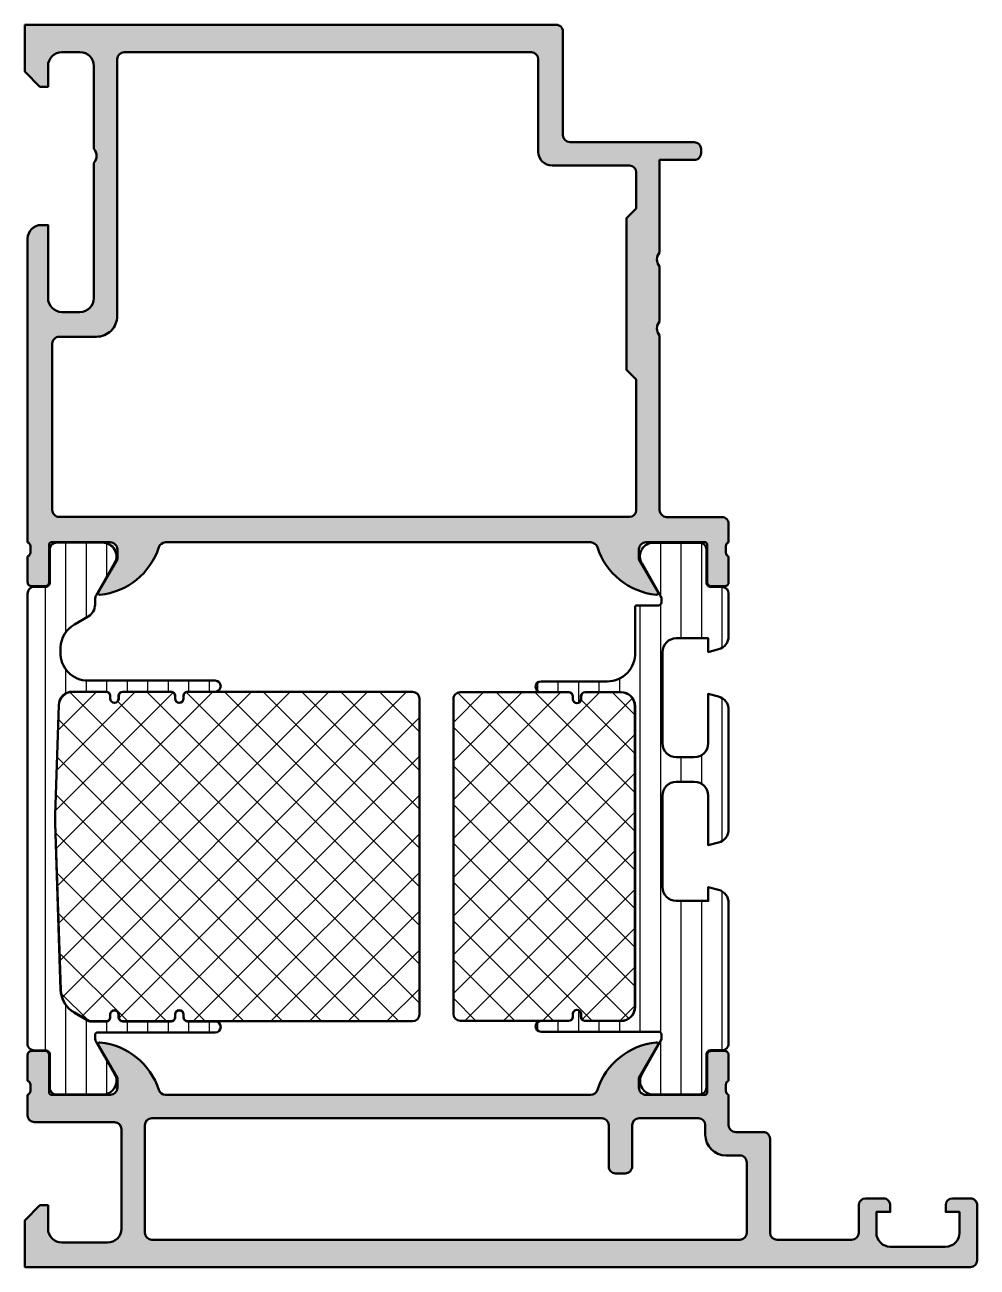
# Model space of a CAD drawing. Extents: x 0 to 69, y 0 to 90.
import ezdxf

# ---------------------------------------------------------------- set-up
doc = ezdxf.new("R2010")
doc.units = 0
for name, color, linetype, lineweight in [('0S-Alu contour', 7, 'Continuous', 50), ('0S-Alu hatch', 252, 'Continuous', 25), ('0S-Plastic contour', 254, 'Continuous', 50), ('0S-Plastic hatch', 253, 'Continuous', 25), ('0S-PT contour', 91, 'Continuous', 50), ('0S-PT hatch', 103, 'Continuous', 25)]:
    doc.layers.add(name, color=color, linetype=linetype, lineweight=lineweight)
pattern_1 = [(135, (0, 0), (-1.403165018917055, -1.403165018917055), []), (225, (0, 0), (1.403165018917055, -1.403165018917055), [])]
pattern_2 = [(90, (0, 0), (-1.4859, 0), [])]

# ---------------------------------------------------------------- blocks, each defined once
blk = doc.blocks.new('356820__6A191951_9E27_4AFA_B5EB_14CD99B7B534_')
at = {"layer": '0S-Alu hatch'}
h = blk.add_hatch(color=256, dxfattribs=at)
edge = h.paths.add_edge_path()
edge.add_line((38.49, 89.97999999999998), (0, 89.97999999999995))
edge.add_line((0, 89.97999999999995), (4.9e-15, 86.59414213562373))
edge.add_line((4.9e-15, 86.59414213562373), (1.09414213562376, 85.49999999999999))
edge.add_line((1.09414213562376, 85.49999999999999), (1.680000000000045, 85.49999999999997))
edge.add_line((1.680000000000045, 85.49999999999997), (1.680000000000045, 86.99))
edge.add_ellipse((2.690000000000031, 86.99), major_axis=(-1.009999999999986, 0), ratio=1, start_angle=270.0000000000007, end_angle=360, ccw=False)
edge.add_line((2.690000000000019, 87.99999999999999), (3.989999999999999, 88))
edge.add_ellipse((3.989999999999999, 86.99), major_axis=(-1.010000000000005, 0), ratio=1, start_angle=180, end_angle=270, ccw=False)
edge.add_line((5.000000000000005, 86.99), (5.000000000000056, 80.99398412673409))
edge.add_ellipse((4.464999999999968, 80.48999999999997), major_axis=(-0.7350000000000259, 0), ratio=1, start_angle=136.7098923765427, end_angle=223.2901076234513, ccw=False)
edge.add_line((5.000000000000002, 79.98601587326581), (5.000000000000001, 70.19000000000003))
edge.add_ellipse((3.990000000000001, 70.19000000000001), major_axis=(-1.009999999999999, 0), ratio=1, start_angle=90, end_angle=180, ccw=False)
edge.add_line((3.990000000000001, 69.18), (2.690000000000045, 69.18000000000002))
edge.add_ellipse((2.690000000000045, 70.19000000000001), major_axis=(-1.00999999999999, 0), ratio=1, start_angle=0, end_angle=90, ccw=False)
edge.add_line((1.680000000000054, 70.19000000000003), (1.68000000000004, 75.47999999999998))
edge.add_line((1.68000000000004, 75.47999999999998), (1.190000000000045, 75.47999999999998))
edge.add_arc((1.190000000000045, 74.48999999999997), 0.990000000000009, 90.00000000000003, 180)
edge.add_line((0.2000000000000364, 74.48999999999998), (0.2000000000000472, 52.49737655120047))
edge.add_ellipse((0.1111635534569804, 52.22247940800688), major_axis=(-0.2888950563273748, 0), ratio=1, start_angle=178.855744740255, end_angle=252.0911131086524, ccw=False)
edge.add_line((0.4000009999999671, 52.21671026206278), (0.4000009999999605, 51.76331758931897))
edge.add_ellipse((0.1111329043568019, 51.75755634053111), major_axis=(-0.2889255417371412, 0), ratio=1, start_angle=107.913320686498, end_angle=181.1425681414889, ccw=False)
edge.add_line((0.2000000000000335, 51.4826370651428), (0.2000000000000242, 49.61000199999975))
edge.add_arc((0.4899999999999931, 49.61000199999976), 0.2899999999999687, 180, 270.0000000000008)
edge.add_line((0.4899999999999971, 49.32000199999979), (1.469974319042927, 49.32000199999981))
edge.add_arc((1.469974319042923, 49.61000199999968), 0.2899999999998783, 270.0000000000008, 360)
edge.add_line((1.759974319042802, 49.61000199999969), (1.759974319042809, 52.36999999999992))
edge.add_ellipse((1.889974319042657, 52.36999999999991), major_axis=(-0.129999999999848, 0), ratio=1, start_angle=270.0000000000031, end_angle=360, ccw=False)
edge.add_line((1.88997431904265, 52.49999999999976), (6.190000000000019, 52.49999999999999))
edge.add_ellipse((6.190000000000045, 51.98999999999998), major_axis=(-0.5100000000000052, 0), ratio=1, start_angle=180, end_angle=270.00000000000296, ccw=False)
edge.add_line((6.70000000000005, 51.98999999999998), (6.700000000000046, 51.28732050807569))
edge.add_line((6.700000000000046, 51.28732050807569), (5.31716479641553, 48.89217967697244))
edge.add_arc((5.42811978464835, 48.82811978464828), 0.1281197846483051, 149.9999999999963, 275.6225775507939)
edge.add_arc((4.951776758826473, 53.66660886184765), 4.989999999999852, 275.6225775507912, 342.2515836439299)
edge.add_ellipse((10.19000000000027, 51.98999999999986), major_axis=(-0.5100000000001323, 0), ratio=1, start_angle=269.99999999999983, end_angle=342.2515836439307, ccw=False)
edge.add_line((10.19000000000027, 52.5), (40.99000000000001, 52.5))
edge.add_ellipse((40.99, 51.99000000000006), major_axis=(-0.5099999999999412, 0), ratio=1, start_angle=197.748416356069, end_angle=269.9999999999992, ccw=False)
edge.add_arc((46.22822324117382, 53.66660886184788), 4.990000000000082, 197.7484163560703, 264.3774224492065)
edge.add_arc((45.75188021535171, 48.82811978464827), 0.128119784648284, 264.3774224492039, 389.9999999999987)
edge.add_line((45.86283520358452, 48.89217967697241), (44.48, 51.28732050807569))
edge.add_line((44.48, 51.28732050807569), (44.48, 51.98999999999998))
edge.add_ellipse((44.99000000000001, 51.98999999999998), major_axis=(-0.5100000000000052, 0), ratio=1, start_angle=270.0000000000008, end_angle=360, ccw=False)
edge.add_line((44.99, 52.49999999999999), (49.29002568095709, 52.5))
edge.add_ellipse((49.29002568095708, 52.37000000000005), major_axis=(-0.1299999999999457, 0), ratio=1, start_angle=180, end_angle=269.9999999999969, ccw=False)
edge.add_line((49.42002568095703, 52.37000000000005), (49.42002568095703, 49.61000199999968))
edge.add_arc((49.71002568095692, 49.61000199999968), 0.2899999999998926, 180, 270.0000000000014)
edge.add_line((49.71002568095693, 49.32000199999979), (50.68999999999986, 49.32000199999981))
edge.add_arc((50.68999999999985, 49.61000199999975), 0.2899999999999352, 270.0000000000014, 360)
edge.add_line((50.97999999999979, 49.61000199999975), (50.97999999999981, 51.4826370651428))
edge.add_ellipse((51.06886709564301, 51.75755634053111), major_axis=(-0.2889255417371245, 0), ratio=1, start_angle=-1.1425681415751114, end_angle=72.08667931350578, ccw=False)
edge.add_line((50.77999899999987, 51.7633175893194), (50.77999899999987, 52.21671026206282))
edge.add_ellipse((51.06883644654287, 52.22247940800687), major_axis=(-0.288895056327379, 0), ratio=1, start_angle=-72.09111310865308, end_angle=1.1442552597354734, ccw=False)
edge.add_line((50.97999999999981, 52.49737655120046), (50.98, 53.84))
edge.add_arc((50.49000000000001, 53.84000000000007), 0.4899999999999949, 0, 90.00000000000082)
edge.add_line((50.49, 54.33000000000006), (46.49, 54.33000000000006))
edge.add_ellipse((46.49, 54.84000000000007), major_axis=(-0.5100000000000052, 0), ratio=1, start_angle=0, end_angle=89.9999999999992, ccw=False)
edge.add_line((45.98, 54.84000000000007), (45.98000000000001, 67.48601602079718))
edge.add_ellipse((46.51502695399267, 67.99), major_axis=(-0.7350195186467978, 0), ratio=1, start_angle=-43.288658543127724, end_angle=43.28865854312778, ccw=False)
edge.add_line((45.98000000000001, 68.49398397920281), (45.98000000000001, 72.48598855497697))
edge.add_ellipse((46.51502695399267, 72.98997253417978), major_axis=(-0.7350195186467978, 0), ratio=1, start_angle=-43.288658543127724, end_angle=43.28865854312778, ccw=False)
edge.add_line((45.98000000000001, 73.4939565133826), (45.98, 80.20000000000003))
edge.add_line((45.98, 80.20000000000003), (48.48999999999997, 80.20000000000003))
edge.add_arc((48.48999999999998, 80.69000000000005), 0.4900000000000233, 269.9999999999992, 360)
edge.add_line((48.98, 80.69000000000007), (48.98, 80.98999999999998))
edge.add_arc((48.49000000000001, 80.98999999999997), 0.4899999999999949, 0, 90.00000000000082)
edge.add_line((48.49, 81.47999999999996), (39.49, 81.47999999999998))
edge.add_ellipse((39.49000000000001, 81.98999999999997), major_axis=(-0.5099999999999909, 0), ratio=1, start_angle=0, end_angle=89.9999999999992, ccw=False)
edge.add_line((38.98000000000002, 81.98999999999997), (38.98000000000001, 89.48999999999998))
edge.add_arc((38.49000000000001, 89.48999999999997), 0.4899999999999949, 0, 90.00000000000082)
edge = h.paths.add_edge_path()
edge.add_line((6.690000000000159, 68.8899999999999), (6.689999999999932, 87.48999999999997))
edge.add_ellipse((7.189999999999946, 87.48999999999997), major_axis=(-0.5000000000000142, 0), ratio=1, start_angle=270, end_angle=360, ccw=False)
edge.add_line((7.189999999999946, 87.98999999999997), (36.69000000000005, 87.98999999999997))
edge.add_ellipse((36.69000000000005, 87.48999999999997), major_axis=(-0.5, 0), ratio=1, start_angle=180, end_angle=270, ccw=False)
edge.add_line((37.19000000000005, 87.48999999999997), (37.18999999999994, 80.79000000000005))
edge.add_arc((38.18999999999994, 80.79000000000005), 1.000000000000007, 180, 269.9999999999992)
edge.add_line((38.18999999999993, 79.79000000000006), (43.79000000000007, 79.78999999999999))
edge.add_ellipse((43.79000000000007, 79.28999999999999), major_axis=(-0.5, 0), ratio=1, start_angle=180, end_angle=269.9999999999992, ccw=False)
edge.add_line((44.29000000000007, 79.28999999999998), (44.28999999999995, 76.69000000000003))
edge.add_line((44.28999999999995, 76.69000000000003), (43.59000000000002, 75.99000000000001))
edge.add_line((43.59000000000002, 75.99000000000001), (43.59000000000002, 64.98999999999998))
edge.add_line((43.59000000000002, 64.98999999999998), (44.28999999999995, 64.28999999999999))
edge.add_line((44.28999999999995, 64.28999999999999), (44.28999999999995, 54.84000000000007))
edge.add_ellipse((43.78999999999996, 54.84000000000007), major_axis=(-0.5, 0), ratio=1, start_angle=90, end_angle=180, ccw=False)
edge.add_line((43.78999999999996, 54.34000000000007), (2.490000000000001, 54.34000000000007))
edge.add_ellipse((2.489999999999999, 54.84000000000007), major_axis=(-0.5, 0), ratio=1, start_angle=0, end_angle=90.00000000000023, ccw=False)
edge.add_line((1.989999999999999, 54.84000000000007), (1.989999999999999, 66.88999999999996))
edge.add_ellipse((2.489999999999999, 66.88999999999996), major_axis=(-0.5, 0), ratio=1, start_angle=269.9999999999982, end_angle=360, ccw=False)
edge.add_line((2.490000000000015, 67.38999999999996), (5.190000000000129, 67.38999999999987))
edge.add_arc((5.190000000000174, 68.88999999999986), 1.499999999999985, 269.9999999999983, 360)
at = {"layer": '0S-Alu contour', "color": 7}
for points in [[(38.49, 89.97999999999998), (0, 89.97999999999995), (4.9e-15, 86.59414213562373), (1.09414213562376, 85.49999999999999), (1.680000000000045, 85.49999999999997), (1.680000000000045, 86.99)], [(38.98000000000002, 81.98999999999997), (38.98000000000001, 89.48999999999998)], [(2.690000000000019, 87.99999999999999), (3.989999999999999, 88)], [(6.690000000000159, 68.8899999999999), (6.689999999999932, 87.48999999999997)], [(7.189999999999946, 87.98999999999997), (36.69000000000005, 87.98999999999997)], [(37.19000000000005, 87.48999999999997), (37.18999999999994, 80.79000000000005)], [(5.000000000000005, 86.99), (5.000000000000056, 80.99398412673409)], [(48.49, 81.47999999999996), (39.49, 81.47999999999998)], [(48.98, 80.69000000000007), (48.98, 80.98999999999998)], [(45.98000000000001, 73.4939565133826), (45.98, 80.20000000000003), (48.48999999999997, 80.20000000000003)], [(5.000000000000002, 79.98601587326581), (5.000000000000001, 70.19000000000003)], [(38.18999999999993, 79.79000000000006), (43.79000000000007, 79.78999999999999)], [(44.29000000000007, 79.28999999999998), (44.28999999999995, 76.69000000000003), (43.59000000000002, 75.99000000000001), (43.59000000000002, 64.98999999999998), (44.28999999999995, 64.28999999999999), (44.28999999999995, 54.84000000000007)], [(1.680000000000054, 70.19000000000003), (1.68000000000004, 75.47999999999998), (1.190000000000045, 75.47999999999998)], [(0.2000000000000364, 74.48999999999998), (0.2000000000000472, 52.49737655120047)], [(45.98000000000001, 68.49398397920281), (45.98000000000001, 72.48598855497697)], [(3.990000000000001, 69.18), (2.690000000000045, 69.18000000000002)], [(45.98, 54.84000000000007), (45.98000000000001, 67.48601602079718)], [(1.989999999999999, 54.84000000000007), (1.989999999999999, 66.88999999999996)], [(2.490000000000015, 67.38999999999996), (5.190000000000129, 67.38999999999987)], [(43.78999999999996, 54.34000000000007), (2.490000000000001, 54.34000000000007)], [(50.49, 54.33000000000006), (46.49, 54.33000000000006)], [(50.97999999999981, 52.49737655120046), (50.98, 53.84)], [(0.4000009999999671, 52.21671026206278), (0.4000009999999605, 51.76331758931897)], [(1.759974319042802, 49.61000199999969), (1.759974319042809, 52.36999999999992)], [(1.88997431904265, 52.49999999999976), (6.190000000000019, 52.49999999999999)], [(10.19000000000027, 52.5), (40.99000000000001, 52.5)], [(44.99, 52.49999999999999), (49.29002568095709, 52.5)], [(49.42002568095703, 52.37000000000005), (49.42002568095703, 49.61000199999968)], [(50.77999899999987, 51.7633175893194), (50.77999899999987, 52.21671026206282)], [(0.2000000000000335, 51.4826370651428), (0.2000000000000242, 49.61000199999975)], [(6.70000000000005, 51.98999999999998), (6.700000000000046, 51.28732050807569), (5.31716479641553, 48.89217967697244)], [(45.86283520358452, 48.89217967697241), (44.48, 51.28732050807569), (44.48, 51.98999999999998)], [(50.97999999999979, 49.61000199999975), (50.97999999999981, 51.4826370651428)], [(0.4899999999999971, 49.32000199999979), (1.469974319042927, 49.32000199999981)], [(49.71002568095693, 49.32000199999979), (50.68999999999986, 49.32000199999981)]]:
    blk.add_lwpolyline(points, dxfattribs=at)
for centre, radius, start, end in [((38.49000000000001, 89.48999999999997), 0.4899999999999949, 0, 90.00000000000082), ((48.49000000000001, 80.98999999999997), 0.4899999999999949, 0, 90.00000000000082), ((38.18999999999994, 80.79000000000005), 1.000000000000007, 180, 269.9999999999992), ((48.48999999999998, 80.69000000000005), 0.4900000000000233, 269.9999999999992, 0), ((1.190000000000045, 74.48999999999997), 0.990000000000009, 90.00000000000003, 180), ((5.190000000000174, 68.88999999999986), 1.499999999999985, 269.9999999999983, 0), ((50.49000000000001, 53.84000000000007), 0.4899999999999949, 0, 90.00000000000082), ((4.951776758826473, 53.66660886184765), 4.989999999999852, 275.6225775507912, 342.2515836439299), ((46.22822324117382, 53.66660886184788), 4.990000000000082, 197.7484163560703, 264.3774224492065), ((0.4899999999999931, 49.61000199999976), 0.2899999999999687, 180, 270.0000000000008), ((1.469974319042923, 49.61000199999968), 0.2899999999998783, 270.0000000000008, 0), ((49.71002568095692, 49.61000199999968), 0.2899999999998926, 180, 270.0000000000014), ((50.68999999999985, 49.61000199999975), 0.2899999999999352, 270.0000000000014, 0), ((5.42811978464835, 48.82811978464828), 0.1281197846483051, 149.9999999999963, 275.6225775507939), ((45.75188021535171, 48.82811978464827), 0.128119784648284, 264.3774224492039, 29.99999999999866)]:
    blk.add_arc(centre, radius, start, end, dxfattribs=at)
at = {"layer": '0S-Alu contour', "color": 7, "extrusion": (0, 0, -1)}
for centre, radius, start, end in [((-2.690000000000031, 86.99), 1.009999999999986, 0, 89.99999999999935), ((-3.989999999999999, 86.99), 1.010000000000005, 90, 180), ((-7.189999999999946, 87.48999999999997), 0.5000000000000142, 0, 90), ((-36.69000000000005, 87.48999999999997), 0.5, 90, 180), ((-39.49000000000001, 81.98999999999997), 0.5099999999999909, 270.0000000000008, 0), ((-4.464999999999968, 80.48999999999997), 0.7350000000000259, 136.7098923765487, 223.2901076234574), ((-43.79000000000007, 79.28999999999999), 0.5, 90.00000000000081, 180), ((-46.51502695399267, 72.98997253417978), 0.7350195186467978, 316.7113414568722, 43.28865854312777), ((-2.690000000000045, 70.19000000000001), 1.00999999999999, 270, 0), ((-3.990000000000001, 70.19000000000001), 1.009999999999999, 180, 270), ((-46.51502695399267, 67.99), 0.7350195186467978, 316.7113414568722, 43.28865854312777), ((-2.489999999999999, 66.88999999999996), 0.5, 0, 90.00000000000183), ((-2.489999999999999, 54.84000000000007), 0.5, 269.9999999999998, 0), ((-43.78999999999996, 54.84000000000007), 0.5, 180, 270), ((-46.49, 54.84000000000007), 0.5100000000000052, 270.0000000000008, 0), ((-0.1111635534569804, 52.22247940800688), 0.2888950563273748, 107.9088868913476, 181.1442552597451), ((-1.889974319042657, 52.36999999999991), 0.129999999999848, 0, 89.99999999999687), ((-6.190000000000045, 51.98999999999998), 0.5100000000000052, 89.99999999999702, 180), ((-10.19000000000027, 51.98999999999986), 0.5100000000001323, 17.7484163560693, 90.00000000000018), ((-40.99, 51.99000000000006), 0.5099999999999412, 90.0000000000008, 162.251583643931), ((-44.99000000000001, 51.98999999999998), 0.5100000000000052, 0, 89.9999999999992), ((-49.29002568095708, 52.37000000000005), 0.1299999999999457, 90.00000000000314, 180), ((-51.06883644654287, 52.22247940800687), 0.288895056327379, 358.8557447402645, 72.09111310865318), ((-0.1111329043568019, 51.75755634053111), 0.2889255417371412, 178.8574318585111, 252.086679313502), ((-51.06886709564301, 51.75755634053111), 0.2889255417371245, 287.9133206864942, 1.142568141574988)]:
    blk.add_arc(centre, radius, start, end, dxfattribs=at)
blk = doc.blocks.new('398020__D802B69C_938C_4D41_9A33_BF5EB1A6AB10_')
at = {"layer": '0S-Alu hatch'}
h = blk.add_hatch(color=256, dxfattribs=at)
edge = h.paths.add_edge_path()
edge.add_arc((0.6900045776367703, 10.98999999999983), 0.489999999999824, 180, 269.9999999999996)
edge.add_line((0.6900045776367666, 10.50000000000001), (6.489999999999872, 10.49999999999997))
edge.add_ellipse((6.489999999999868, 9.989999999999595), major_axis=(-0.5100000000003763, 0), ratio=1, start_angle=180, end_angle=269.9999999999996, ccw=False)
edge.add_line((7.000000000000245, 9.989999999999577), (7.000000000029104, 2.789995422363025))
edge.add_ellipse((5.990007629394646, 2.789995422363039), major_axis=(-1.009992370634457, 0), ratio=1, start_angle=89.99999999999869, end_angle=180, ccw=False)
edge.add_line((5.990007629394623, 1.780003051728581), (2.689996948291582, 1.780003051728722))
edge.add_ellipse((2.689996948300489, 2.789987793027066), major_axis=(-1.009984741298343, 0), ratio=1, start_angle=0, end_angle=89.99999999949478, ccw=False)
edge.add_line((1.680012207002145, 2.789987793027157), (1.680012207031304, 4.479999999999684))
edge.add_line((1.680012207031304, 4.479999999999684), (1.094148239139128, 4.480000000000111))
edge.add_line((1.094148239139128, 4.480000000000111), (1.958e-13, 3.385851760860076))
edge.add_line((1.958e-13, 3.385851760860076), (6e-16, -3.77e-14))
edge.add_line((6e-16, -3.77e-14), (68.48997274145023, -2.500892e-10))
edge.add_arc((68.48997274145019, 0.4900158144580029), 0.4900158147080921, 270.000000000005, 360)
edge.add_line((68.97998855615828, 0.4900158144579966), (68.9799885568397, 4.48996948245492))
edge.add_arc((68.4899580383316, 4.489969482423149), 0.4900305185081067, 0, 90.00000000013956)
edge.add_line((68.4899580383304, 4.980000000931256), (67.18995498505517, 4.980000000232767))
edge.add_arc((67.1899549854071, 4.490030514260935), 0.489969485971832, 90.00000004115402, 180)
edge.add_line((66.69998549943527, 4.490030514259579), (66.69998550405654, 3.999999999999752))
edge.add_line((66.69998550405654, 3.999999999999752), (67.69998550414714, 3.999999999999887))
edge.add_line((67.69998550414714, 3.999999999999887), (67.69998550464591, 2.490031459644708))
edge.add_ellipse((66.68995404450855, 2.490031459642628), major_axis=(-1.010031460137355, 0), ratio=1, start_angle=90.0000000000968, end_angle=180, ccw=False)
edge.add_line((66.68995404451026, 1.479999999505272), (62.6899855040255, 1.4799999999999))
edge.add_ellipse((62.68998550415039, 2.490000000029438), major_axis=(-1.010000000029538, 0), ratio=1, start_angle=0, end_angle=89.99999999291458, ccw=False)
edge.add_line((61.67998550412086, 2.490000000030199), (61.67998550415128, 3.999999999999882))
edge.add_line((61.67998550415128, 3.999999999999882), (62.67998550416901, 4.000000000000223))
edge.add_line((62.67998550416901, 4.000000000000223), (62.67998550508166, 4.489969482440608))
edge.add_arc((62.18995498658192, 4.489969482431295), 0.4900305184997365, 0, 90.0000000010792)
edge.add_line((62.18995498657269, 4.980000000931031), (60.88999061399811, 4.980000000066629))
edge.add_arc((60.88999061434931, 4.489991838043063), 0.4900081620235666, 90.00000004106435, 179.9990552204713)
edge.add_line((60.39998245239235, 4.489999918038416), (60.39998245332385, 2.490030517583506))
edge.add_ellipse((59.88995193481179, 2.49003051758112), major_axis=(-0.5100305185120604, 0), ratio=1, start_angle=90.0000000009714, end_angle=180, ccw=False)
edge.add_line((59.88995193482043, 1.979999999069059), (54.48999671786427, 1.979999999933383))
edge.add_ellipse((54.48999671786505, 2.490008161956811), major_axis=(-0.5100081620234274, 0), ratio=1, start_angle=0, end_angle=89.99999999991383, ccw=False)
edge.add_line((53.97998855584162, 2.490008161975069), (53.97998855614102, 9.29001831008195))
edge.add_arc((53.49000381446515, 9.29001831008173), 0.489984741675869, 0, 90.00000000669677)
edge.add_line((53.49000381440788, 9.7800030517576), (51.48998092721354, 9.780003051524753))
edge.add_ellipse((51.48998092721296, 10.28998779349337), major_axis=(-0.509984741968621, 0), ratio=1, start_angle=0.0008940665281897964, end_angle=90.00000000006628, ccw=False)
edge.add_line((50.97999618530643, 10.28997983548079), (50.97996197039286, 12.48262341160126))
edge.add_ellipse((51.0687983018298, 12.75752059199285), major_axis=(-0.2888950563274147, 0), ratio=1, start_angle=-1.1442552596428754, end_angle=72.09113709979181, ccw=False)
edge.add_line((50.77996085528676, 12.76328973793643), (50.77996085528678, 13.21668241068008))
edge.add_ellipse((51.06882895092994, 13.22244365946832), major_axis=(-0.2889255417371504, 0), ratio=1, start_angle=-72.08667931351619, end_angle=1.1425681415656754, ccw=False)
edge.add_line((50.97996185528677, 13.49736293485666), (50.97996185528677, 15.36999799999974))
edge.add_arc((50.68996185528676, 15.36999799999974), 0.2900000000000133, 0, 90.00000000000142)
edge.add_line((50.68996185528675, 15.65999799999976), (49.70998753624397, 15.65999799999975))
edge.add_arc((49.70998753624396, 15.36999799999975), 0.2899999999999974, 89.9999999999986, 180)
edge.add_line((49.41998753624396, 15.36999799999975), (49.41998753624395, 12.60999999999973))
edge.add_ellipse((49.28998753624424, 12.60999999999973), major_axis=(-0.1299999999997112, 0), ratio=1, start_angle=90.00000000142171, end_angle=180, ccw=False)
edge.add_line((49.28998753624746, 12.48000000000002), (44.98995916457098, 12.4799999998937))
edge.add_ellipse((44.98995916457086, 12.98998967988978), major_axis=(-0.5099896799960817, 0), ratio=1, start_angle=0, end_angle=90.00000000001279, ccw=False)
edge.add_line((44.47996948457478, 12.98998967988983), (44.47996948468193, 13.69267642518382))
edge.add_line((44.47996948468193, 13.69267642518382), (45.86928948225233, 16.09906478720953))
edge.add_arc((45.75124940052599, 16.15120419576158), 0.1290425465422968, 336.1685038507892, 455.6316827674477)
edge.add_arc((46.22827078011668, 11.31370918617869), 4.989999999999998, 95.63168276744958, 162.2549520937141)
edge.add_ellipse((40.98993515736307, 12.99001451026507), major_axis=(-0.5100145123599185, 0), ratio=1, start_angle=90.0000000000008, end_angle=162.2549520937143, ccw=False)
edge.add_line((40.98993515736308, 12.47999999790515), (10.18998550412602, 12.47999999999987))
edge.add_ellipse((10.19003173328981, 12.99001513733652), major_axis=(-0.5100151394318131, 0), ratio=1, start_angle=17.745099328212916, end_angle=89.99480655420831, ccw=False)
edge.add_arc((4.951695652806883, 11.3137091861788), 4.989999999999906, 17.74504790628123, 84.36831723254677)
edge.add_arc((5.428717032397865, 16.15120419576149), 0.1290425465423802, 84.36831723254672, 203.831496149153)
edge.add_line((5.310676950671387, 16.09906478720953), (6.699996948241993, 13.69267642518367))
edge.add_line((6.699996948241993, 13.69267642518367), (6.699996948348694, 12.9899896798911))
edge.add_ellipse((6.190007268351689, 12.9899896798905), major_axis=(-0.5099896799970045, 0), ratio=1, start_angle=90.00000000008549, end_angle=180, ccw=False)
edge.add_line((6.19000726835245, 12.47999999989349), (1.889978896676446, 12.48))
edge.add_ellipse((1.889978896679665, 12.60999999999975), major_axis=(-0.1299999999997521, 0), ratio=1, start_angle=0, end_angle=89.9999999985813, ccw=False)
edge.add_line((1.759978896679913, 12.60999999999975), (1.759978896679914, 15.36999799999974))
edge.add_arc((1.46997889667992, 15.36999799999975), 0.2899999999999934, 0, 89.99999999999957)
edge.add_line((1.469978896679922, 15.65999799999974), (0.4900045776371292, 15.65999799999974))
edge.add_arc((0.4900045776371276, 15.36999799999974), 0.2900000000000045, 89.99999999999969, 180)
edge.add_line((0.2000045776371231, 15.36999799999974), (0.2000045776371237, 13.49736293485664))
edge.add_ellipse((0.1111374819939572, 13.2224436594683), major_axis=(-0.2889255417371501, 0), ratio=1, start_angle=178.8574318584969, end_angle=252.0866793135163, ccw=False)
edge.add_line((0.4000055776371231, 13.21668241068037), (0.4000055776371241, 12.7632897379369))
edge.add_ellipse((0.111168131094157, 12.75752059199285), major_axis=(-0.2888950563273541, 0), ratio=1, start_angle=107.90888689133851, end_angle=181.1442552597352, ccw=False)
edge.add_line((0.200004577637174, 12.48262344879926), (0.2000045776369463, 10.98999999999991))
edge = h.paths.add_edge_path()
edge.add_line((8.690003051691287, 2.49000816195726), (8.690003051757168, 10.28999641886847))
edge.add_ellipse((9.190003581135432, 10.28999641886422), major_axis=(-0.5000005293782657, 0), ratio=1, start_angle=270, end_angle=360, ccw=False)
edge.add_line((9.190003581135432, 10.78999694824249), (41.78999677290167, 10.78999694825546))
edge.add_ellipse((41.78999677290166, 10.29000058759859), major_axis=(-0.4999963606568727, 0), ratio=1, start_angle=180, end_angle=269.9999999999984, ccw=False)
edge.add_line((42.28999313355853, 10.29000058759859), (42.28999313331249, 7.29001220586939))
edge.add_arc((42.79000839378956, 7.290012205867183), 0.5000152604770634, 180, 270.000000000009)
edge.add_line((42.79000839378964, 6.78999694539012), (43.49002365548915, 6.7899969473108))
edge.add_arc((43.49002365345193, 7.289966432119079), 0.499969484808279, 270.0000002334615, 360.0078688583946)
edge.add_line((43.98999313354511, 7.290035096671624), (43.98999313354511, 10.28999694824218))
edge.add_ellipse((44.48999313377796, 10.28999694824218), major_axis=(-0.5000000002328591, 0), ratio=1, start_angle=270, end_angle=360, ccw=False)
edge.add_line((44.48999313377796, 10.78999694847504), (48.79001602210497, 10.78999694876612))
edge.add_ellipse((48.7900160220779, 10.29001983636759), major_axis=(-0.4999771123985255, 0), ratio=1, start_angle=180, end_angle=269.9999999968977, ccw=False)
edge.add_line((49.28999313447643, 10.29001983636743), (49.28999313352543, 9.589992372446767))
edge.add_arc((50.78998550446104, 9.589992370450567), 1.499992370935608, 180, 269.9999999999997)
edge.add_line((50.78998550446103, 8.089999999514959), (51.78999313354005, 8.090000000000025))
edge.add_ellipse((51.79000839279989, 7.59001525762504), major_axis=(-0.4999847426078363, 0), ratio=1, start_angle=180, end_angle=270.0017486357341, ccw=False)
edge.add_line((52.28999313540773, 7.590015257533738), (52.28999313354506, 2.489999999908807))
edge.add_ellipse((51.78999313331211, 2.490000000000113), major_axis=(-0.5000000002329444, 0), ratio=1, start_angle=90, end_angle=180, ccw=False)
edge.add_line((51.78999313331211, 1.989999999767169), (9.19001121371246, 1.989999999933383))
edge.add_ellipse((9.190011213715193, 2.49000816195729), major_axis=(-0.5000081620239066, 0), ratio=1, start_angle=0, end_angle=89.99999999968668, ccw=False)
at = {"layer": '0S-Alu contour', "color": 7}
for points in [[(0.2000045776371231, 15.36999799999974), (0.2000045776371237, 13.49736293485664)], [(1.469978896679922, 15.65999799999974), (0.4900045776371292, 15.65999799999974)], [(1.759978896679913, 12.60999999999975), (1.759978896679914, 15.36999799999974)], [(5.310676950671387, 16.09906478720953), (6.699996948241993, 13.69267642518367), (6.699996948348694, 12.9899896798911)], [(44.47996948457478, 12.98998967988983), (44.47996948468193, 13.69267642518382), (45.86928948225233, 16.09906478720953)], [(49.41998753624396, 15.36999799999975), (49.41998753624395, 12.60999999999973)], [(50.68996185528675, 15.65999799999976), (49.70998753624397, 15.65999799999975)], [(50.97996185528677, 13.49736293485666), (50.97996185528677, 15.36999799999974)], [(0.4000055776371231, 13.21668241068037), (0.4000055776371241, 12.7632897379369)], [(50.77996085528676, 12.76328973793643), (50.77996085528678, 13.21668241068008)], [(0.200004577637174, 12.48262344879926), (0.2000045776369463, 10.98999999999991)], [(6.19000726835245, 12.47999999989349), (1.889978896676446, 12.48)], [(40.98993515736308, 12.47999999790515), (10.18998550412602, 12.47999999999987)], [(49.28998753624746, 12.48000000000002), (44.98995916457098, 12.4799999998937)], [(50.97999618530643, 10.28997983548079), (50.97996197039286, 12.48262341160126)], [(0.6900045776367666, 10.50000000000001), (6.489999999999872, 10.49999999999997)], [(7.000000000000245, 9.989999999999577), (7.000000000029104, 2.789995422363025)], [(8.690003051691287, 2.49000816195726), (8.690003051757168, 10.28999641886847)], [(9.190003581135432, 10.78999694824249), (41.78999677290167, 10.78999694825546)], [(42.28999313355853, 10.29000058759859), (42.28999313331249, 7.29001220586939)], [(43.98999313354511, 7.290035096671624), (43.98999313354511, 10.28999694824218)], [(44.48999313377796, 10.78999694847504), (48.79001602210497, 10.78999694876612)], [(49.28999313447643, 10.29001983636743), (49.28999313352543, 9.589992372446767)], [(53.49000381440788, 9.7800030517576), (51.48998092721354, 9.780003051524753)], [(53.97998855584162, 2.490008161975069), (53.97998855614102, 9.29001831008195)], [(50.78998550446103, 8.089999999514959), (51.78999313354005, 8.090000000000025)], [(52.28999313540773, 7.590015257533738), (52.28999313354506, 2.489999999908807)], [(42.79000839378964, 6.78999694539012), (43.49002365548915, 6.7899969473108)], [(62.18995498657269, 4.980000000931031), (60.88999061399811, 4.980000000066629)], [(68.4899580383304, 4.980000000931256), (67.18995498505517, 4.980000000232767)], [(1.680012207002145, 2.789987793027157), (1.680012207031304, 4.479999999999684), (1.094148239139128, 4.480000000000111), (1.958e-13, 3.385851760860076), (6e-16, -3.77e-14), (68.48997274145023, -2.500892e-10)], [(60.39998245239235, 4.489999918038416), (60.39998245332385, 2.490030517583506)], [(61.67998550412086, 2.490000000030199), (61.67998550415128, 3.999999999999882), (62.67998550416901, 4.000000000000223), (62.67998550508166, 4.489969482440608)], [(66.69998549943527, 4.490030514259579), (66.69998550405654, 3.999999999999752), (67.69998550414714, 3.999999999999887), (67.69998550464591, 2.490031459644708)], [(68.97998855615828, 0.4900158144579966), (68.9799885568397, 4.48996948245492)], [(51.78999313331211, 1.989999999767169), (9.19001121371246, 1.989999999933383)], [(59.88995193482043, 1.979999999069059), (54.48999671786427, 1.979999999933383)], [(5.990007629394623, 1.780003051728581), (2.689996948291582, 1.780003051728722)], [(66.68995404451026, 1.479999999505272), (62.6899855040255, 1.4799999999999)]]:
    blk.add_lwpolyline(points, dxfattribs=at)
for centre, radius, start, end in [((5.428717032397865, 16.15120419576149), 0.1290425465423802, 84.36831723254672, 203.831496149153), ((4.951695652806883, 11.3137091861788), 4.989999999999906, 17.74504790628123, 84.36831723254677), ((46.22827078011668, 11.31370918617869), 4.989999999999998, 95.63168276744958, 162.2549520937141), ((45.75124940052599, 16.15120419576158), 0.1290425465422968, 336.1685038507892, 95.63168276744766), ((0.4900045776371276, 15.36999799999974), 0.2900000000000045, 89.99999999999969, 180), ((1.46997889667992, 15.36999799999975), 0.2899999999999934, 0, 89.99999999999957), ((49.70998753624396, 15.36999799999975), 0.2899999999999974, 89.9999999999986, 180), ((50.68996185528676, 15.36999799999974), 0.2900000000000133, 0, 90.00000000000142), ((0.6900045776367703, 10.98999999999983), 0.489999999999824, 180, 269.9999999999996), ((50.78998550446104, 9.589992370450567), 1.499992370935608, 180, 269.9999999999997), ((53.49000381446515, 9.29001831008173), 0.489984741675869, 0, 90.00000000669677), ((42.79000839378956, 7.290012205867183), 0.5000152604770634, 180, 270.000000000009), ((43.49002365345193, 7.289966432119079), 0.499969484808279, 270.0000002334615, 0.0078688583946465), ((60.88999061434931, 4.489991838043063), 0.4900081620235666, 90.00000004106435, 179.9990552204713), ((62.18995498658192, 4.489969482431295), 0.4900305184997365, 0, 90.0000000010792), ((67.1899549854071, 4.490030514260935), 0.489969485971832, 90.00000004115402, 180), ((68.4899580383316, 4.489969482423149), 0.4900305185081067, 0, 90.00000000013956), ((68.48997274145019, 0.4900158144580029), 0.4900158147080921, 270.000000000005, 0)]:
    blk.add_arc(centre, radius, start, end, dxfattribs=at)
at = {"layer": '0S-Alu contour', "color": 7, "extrusion": (0, 0, -1)}
for centre, radius, start, end in [((-0.1111374819939572, 13.2224436594683), 0.2889255417371501, 107.9133206864837, 181.1425681415032), ((-51.06882895092994, 13.22244365946832), 0.2889255417371504, 358.8574318584343, 72.08667931351627), ((-0.111168131094157, 12.75752059199285), 0.2888950563273541, 178.8557447402648, 252.0911131086615), ((-1.889978896679665, 12.60999999999975), 0.1299999999997521, 270.0000000014188, 0), ((-6.190007268351689, 12.9899896798905), 0.5099896799970045, 180, 269.9999999999145), ((-10.19003173328981, 12.99001513733652), 0.5100151394318131, 270.0051934457917, 342.2549006717871), ((-40.98993515736307, 12.99001451026507), 0.5100145123599185, 197.7450479062857, 269.9999999999992), ((-44.98995916457086, 12.98998967988978), 0.5099896799960817, 269.9999999999872, 0), ((-49.28998753624424, 12.60999999999973), 0.1299999999997112, 180, 269.9999999985783), ((-51.0687983018298, 12.75752059199285), 0.2888950563274147, 287.9088629002082, 1.144255259642821), ((-6.489999999999868, 9.989999999999595), 0.5100000000003764, 90.0000000000004, 180), ((-9.190003581135432, 10.28999641886422), 0.5000005293782657, 0, 90), ((-41.78999677290166, 10.29000058759859), 0.4999963606568727, 90.0000000000016, 180), ((-44.48999313377796, 10.28999694824218), 0.5000000002328591, 0, 90), ((-48.7900160220779, 10.29001983636759), 0.4999771123985255, 90.00000000310231, 180), ((-51.48998092721296, 10.28998779349337), 0.509984741968621, 269.9999999999337, 359.9991059334718), ((-51.79000839279989, 7.59001525762504), 0.4999847426078363, 89.99825136426588, 180), ((-2.689996948300489, 2.789987793027066), 1.009984741298343, 270.0000000005052, 0), ((-5.990007629394646, 2.789995422363039), 1.009992370634457, 180, 270.0000000000013), ((-9.190011213715193, 2.49000816195729), 0.5000081620239066, 270.0000000003133, 0), ((-51.78999313331211, 2.490000000000113), 0.5000000002329444, 180, 270), ((-54.48999671786505, 2.490008161956811), 0.5100081620234274, 270.0000000000862, 0), ((-59.88995193481179, 2.49003051758112), 0.5100305185120604, 180, 269.9999999990286), ((-62.68998550415039, 2.490000000029438), 1.010000000029538, 270.0000000070854, 0), ((-66.68995404450855, 2.490031459642628), 1.010031460137355, 180, 269.9999999999032)]:
    blk.add_arc(centre, radius, start, end, dxfattribs=at)
blk = doc.blocks.new('356990__9143EAAE_5D76_4030_ABB5_1273F13BAA34_')
at = {"layer": '0S-PT hatch'}
h = blk.add_hatch(dxfattribs=at)
h.set_pattern_fill('ANSI37', color=256, scale=0.625, angle=90, style=0)
h.set_pattern_definition(pattern_1)
edge = h.paths.add_edge_path()
edge.add_ellipse((28.09000457763714, 41.18001272907981), major_axis=(-0.4900000000000162, 0), ratio=1, start_angle=180, end_angle=270, ccw=False)
edge.add_line((28.58000457763716, 41.18001272907981), (28.58000457763719, 18.30001272907978))
edge.add_ellipse((28.09000457763722, 18.30001272907979), major_axis=(-0.4899999999999736, 0), ratio=1, start_angle=90.0000000000004, end_angle=180, ccw=False)
edge.add_line((28.09000457763722, 17.81001272907981), (11.79000457763719, 17.81001272907976))
edge.add_ellipse((11.79000457763719, 18.10001272907976), major_axis=(-0.2899999999999991, 0), ratio=1, start_angle=0, end_angle=90.00000000000028, ccw=False)
edge.add_line((11.50000457763719, 18.10001272907971), (11.50000457763717, 18.30001272907986))
edge.add_arc((11.19000457763714, 18.30001272907976), 0.3100000000000254, 0, 180)
edge.add_line((10.88000457763711, 18.30001272907965), (10.88000457763723, 18.10001272907999))
edge.add_ellipse((10.59000457763716, 18.10001272907982), major_axis=(-0.2900000000000666, 0), ratio=1, start_angle=89.99999999999972, end_angle=180, ccw=False)
edge.add_line((10.59000457763716, 17.81001272907976), (7.09000457763719, 17.81001272907976))
edge.add_ellipse((7.09000457763719, 18.1000127290798), major_axis=(-0.2900000000000418, 0), ratio=1, start_angle=0, end_angle=90, ccw=False)
edge.add_line((6.800004577637148, 18.10001272907984), (6.800004577637178, 18.30001272907977))
edge.add_arc((6.490004577637153, 18.30001272907969), 0.3100000000000254, 0, 180)
edge.add_line((6.180004577637127, 18.30001272907961), (6.180004577637241, 18.10001272908001))
edge.add_ellipse((5.890004577637201, 18.10001272907985), major_axis=(-0.29000000000004, 0), ratio=1, start_angle=90, end_angle=180, ccw=False)
edge.add_line((5.890004577637201, 17.81001272907981), (4.725902962436883, 17.81001272907981))
edge.add_ellipse((4.725902962436885, 18.00001272871105), major_axis=(-0.1899999996312438, 0), ratio=1, start_angle=60.00000534631039, end_angle=89.99999999999949, ccw=False)
edge.add_line((4.630902977975059, 17.83546789344685), (3.594100478573594, 18.43406596657968))
edge.add_ellipse((4.589100313901318, 20.15745660626673), major_axis=(-1.989999992277173, 0), ratio=1, start_angle=1.7226046671233917, end_angle=60.00000534631198, ccw=False)
edge.add_line((2.599999645947082, 20.09763602446446), (2.205379767103243, 32.12234308924571))
edge.add_ellipse((12.19005496188002, 32.45001273740774), major_axis=(-9.99005035740648, 0), ratio=1, start_angle=-1.8796345893525768, end_angle=1.879615728649128, ccw=False)
edge.add_line((2.20537987496653, 32.77768567233886), (2.463154118421337, 40.71248449519492))
edge.add_ellipse((3.452621441987648, 40.68001272907981), major_axis=(-0.990000000000057, 0), ratio=1, start_angle=269.99999999999903, end_angle=358.1203748406934, ccw=False)
edge.add_line((3.452621441987664, 41.67001272907987), (5.890004577637192, 41.67001272907983))
edge.add_ellipse((5.890004577637187, 41.38001272907983), major_axis=(-0.2899999999999991, 0), ratio=1, start_angle=180, end_angle=269.999999999999, ccw=False)
edge.add_line((6.180004577637186, 41.38001272907983), (6.180004577637184, 41.18001272907981))
edge.add_arc((6.490004577637167, 41.18001272907981), 0.3099999999999827, 180, 360)
edge.add_line((6.80000457763715, 41.18001272907981), (6.80000457763715, 41.38001272907981))
edge.add_ellipse((7.090004577637134, 41.38001272907982), major_axis=(-0.2899999999999831, 0), ratio=1, start_angle=270.00000000000034, end_angle=360, ccw=False)
edge.add_line((7.090004577637132, 41.6700127290798), (10.59000457763726, 41.67001272907981))
edge.add_ellipse((10.59000457763726, 41.38001272907985), major_axis=(-0.2899999999999636, 0), ratio=1, start_angle=180, end_angle=270.00000000000034, ccw=False)
edge.add_line((10.88000457763723, 41.3800127290798), (10.8800045776372, 41.18001272907984))
edge.add_arc((11.19000457763718, 41.18001272907981), 0.3099999999999827, 180, 360)
edge.add_line((11.50000457763717, 41.18001272907978), (11.50000457763719, 41.38001272907992))
edge.add_ellipse((11.79000457763713, 41.38001272907987), major_axis=(-0.2899999999999405, 0), ratio=1, start_angle=269.99999999999966, end_angle=360, ccw=False)
edge.add_line((11.79000457763713, 41.67001272907981), (28.09000457763715, 41.67001272907982))
at = {"layer": '0S-PT contour', "color": 7}
for points in [[(3.452621441987664, 41.67001272907987), (5.890004577637192, 41.67001272907983)], [(7.090004577637132, 41.6700127290798), (10.59000457763726, 41.67001272907981)], [(11.79000457763713, 41.67001272907981), (28.09000457763714, 41.67001272907982)], [(2.20537987496653, 32.77768567233886), (2.463154118421337, 40.71248449519492)], [(6.180004577637186, 41.38001272907983), (6.180004577637184, 41.18001272907981)], [(6.80000457763715, 41.18001272907981), (6.80000457763715, 41.38001272907981)], [(10.88000457763723, 41.3800127290798), (10.8800045776372, 41.18001272907984)], [(11.50000457763717, 41.18001272907978), (11.50000457763719, 41.38001272907992)], [(28.58000457763716, 41.18001272907981), (28.58000457763719, 18.30001272907978)], [(2.599999645947082, 20.09763602446446), (2.205379767103243, 32.12234308924571)], [(4.630902977975059, 17.83546789344685), (3.594100478573594, 18.43406596657968)], [(6.180004577637127, 18.30001272907961), (6.180004577637241, 18.10001272908001)], [(6.800004577637148, 18.10001272907984), (6.800004577637178, 18.30001272907977)], [(10.88000457763711, 18.30001272907965), (10.88000457763723, 18.10001272907999)], [(11.50000457763719, 18.10001272907971), (11.50000457763717, 18.30001272907986)], [(5.890004577637201, 17.81001272907981), (4.725902962436883, 17.81001272907981)], [(10.59000457763716, 17.81001272907976), (7.09000457763719, 17.81001272907976)], [(28.09000457763722, 17.81001272907981), (11.79000457763719, 17.81001272907976)]]:
    blk.add_lwpolyline(points, dxfattribs=at)
at = {"layer": '0S-PT contour', "color": 7, "extrusion": (0, 0, -1)}
for centre, radius, start, end in [((-3.452621441987648, 40.68001272907981), 0.990000000000057, 1.879625159306604, 90.00000000000095), ((-5.890004577637187, 41.38001272907983), 0.2899999999999991, 90.00000000000104, 180), ((-7.090004577637134, 41.38001272907982), 0.2899999999999831, 0, 89.99999999999966), ((-10.59000457763726, 41.38001272907985), 0.2899999999999636, 89.99999999999966, 180), ((-11.79000457763713, 41.38001272907987), 0.2899999999999405, 0, 90.00000000000036), ((-28.09000457763714, 41.18001272907981), 0.4900000000000162, 90, 180), ((-12.19005496188002, 32.45001273740774), 9.99005035740648, 358.1203842713509, 1.87963458935263), ((-4.589100313901318, 20.15745660626673), 1.989999992277173, 299.999994653688, 358.2773953328766), ((-5.890004577637201, 18.10001272907985), 0.29000000000004, 180, 270), ((-7.09000457763719, 18.1000127290798), 0.2900000000000418, 270, 0), ((-10.59000457763716, 18.10001272907982), 0.2900000000000666, 180, 270.0000000000003), ((-11.79000457763719, 18.10001272907976), 0.2899999999999991, 269.9999999999997, 0), ((-28.09000457763722, 18.30001272907979), 0.4899999999999736, 180, 269.9999999999996), ((-4.725902962436885, 18.00001272871105), 0.1899999996312438, 270.0000000000005, 299.9999946536896)]:
    blk.add_arc(centre, radius, start, end, dxfattribs=at)
at = {"layer": '0S-PT contour', "color": 7}
for centre, radius, start, end in [((6.490004577637167, 41.18001272907981), 0.3099999999999827, 180, 0), ((11.19000457763718, 41.18001272907981), 0.3099999999999827, 180, 0), ((6.490004577637153, 18.30001272907969), 0.3100000000000254, 0, 180), ((11.19000457763714, 18.30001272907976), 0.3100000000000254, 0, 180)]:
    blk.add_arc(centre, radius, start, end, dxfattribs=at)
blk = doc.blocks.new('284832__FEDC3516_D744_4B4E_97D1_0371769886AF___C92E41AD_FB21_48AB_9498_5392938C1AE4_')
at = {"layer": '0S-Plastic hatch'}
h = blk.add_hatch(dxfattribs=at)
h.set_pattern_fill('ANSI31', color=256, scale=0.4680000000000001, angle=45, style=0)
h.set_pattern_definition(pattern_2)
edge = h.paths.add_edge_path()
edge.add_arc((0.6900045776371533, 48.78000299999976), 0.5, 90.00000000000003, 180)
edge.add_line((0.1900045776371533, 48.78000299999976), (0.1900045776371838, 16.19999699999969))
edge.add_arc((0.6900045776371839, 16.19999699999969), 0.5, 180, 270.000000000008)
edge.add_line((0.6900045776372538, 15.69999699999969), (1.510337250894684, 15.6999969999998))
edge.add_ellipse((1.510337250894726, 15.39999699999973), major_axis=(-0.30000000000007, 0), ratio=1, start_angle=180, end_angle=270.00000000000796, ccw=False)
edge.add_line((1.810337250894796, 15.3999969999996), (1.810002621588628, 12.99999861706434))
edge.add_arc((2.309998599027314, 12.99999597743849), 0.4999959774456543, 179.9996975182267, 270)
edge.add_line((2.309998599027314, 12.49999999999284), (5.625163925468753, 12.49999999999981))
edge.add_arc((5.637041368548521, 13.49992946068473), 0.999999999999877, 269.3194566383596, 389.9999965993424)
edge.add_line((6.503066802009188, 13.99992940928374), (5.156991860906832, 16.33139991764092))
edge.add_ellipse((5.590004577637216, 16.58139989194046), major_axis=(-0.4999999999999957, 0), ratio=1, start_angle=0, end_angle=29.999996599342126, ccw=False)
edge.add_line((5.090004577637221, 16.58139989194038), (5.09000457763719, 16.8000127290798))
edge.add_ellipse((5.290004577637164, 16.80001272907983), major_axis=(-0.1999999999999744, 0), ratio=1, start_angle=269.99999999999955, end_angle=360, ccw=False)
edge.add_line((5.290004577637166, 17.0000127290798), (13.79000457763722, 17.00001272907974))
edge.add_arc((13.79000457763722, 17.40001272907974), 0.3999999999999915, 269.999999999999, 449.999999999999)
edge.add_line((13.79000457763723, 17.80001272907973), (11.7900045776373, 17.80001272907975))
edge.add_ellipse((11.7900045776373, 18.10001272907981), major_axis=(-0.300000000000054, 0), ratio=1, start_angle=0, end_angle=89.99999999999937, ccw=False)
edge.add_line((11.49000457763725, 18.10001272907968), (11.49000457763716, 18.30001272907997))
edge.add_arc((11.1900045776372, 18.30001272907986), 0.2999999999999687, 0, 180)
edge.add_line((10.89000457763723, 18.30001272907976), (10.89000457763731, 18.10001272908))
edge.add_ellipse((10.59000457763715, 18.10001272907987), major_axis=(-0.3000000000001677, 0), ratio=1, start_angle=89.99999999999869, end_angle=180, ccw=False)
edge.add_line((10.59000457763714, 17.8000127290797), (7.090004577637223, 17.80001272907978))
edge.add_ellipse((7.09000457763723, 18.10001272907981), major_axis=(-0.3000000000000256, 0), ratio=1, start_angle=0, end_angle=89.99999999999869, ccw=False)
edge.add_line((6.790004577637205, 18.10001272907964), (6.790004577637093, 18.30001272908001))
edge.add_arc((6.49000457763711, 18.3000127290799), 0.2999999999999829, 0, 180)
edge.add_line((6.190004577637127, 18.30001272907979), (6.190004577637213, 18.10001272907997))
edge.add_ellipse((5.890004577637188, 18.10001272907984), major_axis=(-0.3000000000000256, 0), ratio=1, start_angle=89.99999999999869, end_angle=180, ccw=False)
edge.add_line((5.89000457763718, 17.80001272907981), (4.725902962436787, 17.80001272907984))
edge.add_ellipse((4.725902962436789, 18.00001272871131), major_axis=(-0.1999999996314692, 0), ratio=1, start_angle=60.00000534630931, end_angle=89.99999999999949, ccw=False)
edge.add_line((4.625902978782942, 17.82680763894251), (3.589100479381561, 18.42540571207539))
edge.add_ellipse((4.589100313901336, 20.15745660626683), major_axis=(-1.999999992277228, 0), ratio=1, start_angle=1.7229977104963723, end_angle=60.000005346308114, ccw=False)
edge.add_line((2.590004577637196, 20.0973217049245), (2.195385147673233, 32.12201509160922))
edge.add_ellipse((12.190004577613, 32.45001272908052), major_axis=(-9.999999999975817, 0), ratio=1, start_angle=-1.8796251589989765, end_angle=1.879625158995509, ccw=False)
edge.add_line((2.195385147673253, 32.77801036655241), (2.453159498991276, 40.71281249282683))
edge.add_ellipse((3.452621441987679, 40.68001272907991), major_axis=(-0.9999999999999994, 0), ratio=1, start_angle=269.9999999999983, end_angle=358.12037484102075, ccw=False)
edge.add_line((3.452621441987708, 41.6800127290799), (5.890004577637256, 41.68001272907982))
edge.add_ellipse((5.890004577637247, 41.38001272907986), major_axis=(-0.2999999999999687, 0), ratio=1, start_angle=180, end_angle=269.9999999999983, ccw=False)
edge.add_line((6.190004577637216, 41.38001272907982), (6.190004577637185, 41.18001272907986))
edge.add_arc((6.490004577637168, 41.18001272907985), 0.2999999999999829, 180, 360)
edge.add_line((6.790004577637151, 41.18001272907984), (6.79000457763715, 41.38001272907983))
edge.add_ellipse((7.090004577637104, 41.38001272907983), major_axis=(-0.2999999999999545, 0), ratio=1, start_angle=270.000000000001, end_angle=360, ccw=False)
edge.add_line((7.090004577637099, 41.68001272907978), (10.59000457763736, 41.68001272907982))
edge.add_ellipse((10.59000457763737, 41.3800127290799), major_axis=(-0.2999999999999261, 0), ratio=1, start_angle=180, end_angle=270.0000000000007, ccw=False)
edge.add_line((10.89000457763729, 41.38001272907977), (10.8900045776372, 41.18001272907998))
edge.add_arc((11.1900045776372, 41.1800127290799), 0.2999999999999989, 180, 360)
edge.add_line((11.4900045776372, 41.18001272907983), (11.49000457763725, 41.38001272907994))
edge.add_ellipse((11.79000457763723, 41.38001272907986), major_axis=(-0.2999999999999758, 0), ratio=1, start_angle=269.99999999999966, end_angle=360, ccw=False)
edge.add_line((11.79000457763723, 41.68001272907984), (13.7900045776372, 41.68001272907982))
edge.add_arc((13.7900045776372, 42.08001272907981), 0.3999999999999915, 270, 450)
edge.add_line((13.7900045776372, 42.48001272907981), (4.577865989936851, 42.48001272907973))
edge.add_ellipse((4.577865989936839, 44.48001272907975), major_axis=(-2.000000000000021, 0), ratio=1, start_angle=-1.8796251589956796, end_angle=90.00000000000028, ccw=False)
edge.add_line((2.578942103944029, 44.54561225657418), (2.590004577637156, 44.88270375323528))
edge.add_ellipse((4.589100321620636, 44.82256885166044), major_axis=(-2.00000000000007, 0), ratio=1, start_angle=299.99999447637657, end_angle=358.27700228949453, ccw=False)
edge.add_line((3.589100488599684, 46.55461975563478), (4.590004494147603, 47.13249182401409))
edge.add_arc((4.090004577637122, 47.99851727600127), 1.00000000000004, 299.9999944763766, 360)
edge.add_line((5.090004577637163, 47.99851727600112), (5.090004577637222, 48.39860010805915))
edge.add_ellipse((5.590004577637211, 48.39860010805907), major_axis=(-0.4999999999999885, 0), ratio=1, start_angle=330.00000340065554, end_angle=360, ccw=False)
edge.add_line((5.156991860906844, 48.64860008235861), (6.503066802009299, 50.98007059071581))
edge.add_arc((5.637041368548626, 51.48007053931486), 0.9999999999999019, 330.000003400656, 450.6805433616478)
edge.add_line((5.625163925468728, 52.47999999999981), (2.3099985990272, 52.48000000000678))
edge.add_arc((2.3099985990272, 51.98000402256101), 0.4999959774457708, 90, 180.007988761155)
edge.add_line((1.810002626441585, 51.97993430802926), (1.810337247978615, 49.58004482869083))
edge.add_ellipse((1.51033725089467, 49.58000299999977), major_axis=(-0.3000000000000101, 0), ratio=1, start_angle=90.00000000000011, end_angle=180.0079886915353, ccw=False)
edge.add_line((1.510337250894671, 49.28000299999975), (0.6900045776371532, 49.28000299999975))
at = {"layer": '0S-Plastic contour', "color": 7}
for points in [[(5.625163925468728, 52.47999999999981), (2.3099985990272, 52.48000000000678)], [(1.810002626441585, 51.97993430802926), (1.810337247978615, 49.58004482869083)], [(5.156991860906844, 48.64860008235861), (6.503066802009299, 50.98007059071581)], [(0.1900045776371533, 48.78000299999976), (0.1900045776371838, 16.19999699999969)], [(1.510337250894671, 49.28000299999975), (0.6900045776371532, 49.28000299999975)], [(5.090004577637163, 47.99851727600112), (5.090004577637222, 48.39860010805915)], [(3.589100488599684, 46.55461975563478), (4.590004494147603, 47.13249182401409)], [(2.578942103944029, 44.54561225657418), (2.590004577637156, 44.88270375323528)], [(13.7900045776372, 42.48001272907981), (4.577865989936851, 42.48001272907973)], [(3.452621441987708, 41.6800127290799), (5.890004577637256, 41.68001272907982)], [(7.090004577637099, 41.68001272907978), (10.59000457763736, 41.68001272907982)], [(11.79000457763723, 41.68001272907984), (13.7900045776372, 41.68001272907982)], [(2.195385147673253, 32.77801036655241), (2.453159498991276, 40.71281249282683)], [(6.190004577637216, 41.38001272907982), (6.190004577637185, 41.18001272907986)], [(6.790004577637151, 41.18001272907984), (6.79000457763715, 41.38001272907983)], [(10.89000457763729, 41.38001272907977), (10.8900045776372, 41.18001272907998)], [(11.4900045776372, 41.18001272907983), (11.49000457763725, 41.38001272907994)], [(2.590004577637196, 20.0973217049245), (2.195385147673233, 32.12201509160922)], [(4.625902978782942, 17.82680763894251), (3.589100479381561, 18.42540571207539)], [(6.190004577637127, 18.30001272907979), (6.190004577637213, 18.10001272907997)], [(6.790004577637205, 18.10001272907964), (6.790004577637093, 18.30001272908001)], [(10.89000457763723, 18.30001272907976), (10.89000457763731, 18.10001272908)], [(11.49000457763725, 18.10001272907968), (11.49000457763716, 18.30001272907997)], [(5.89000457763718, 17.80001272907981), (4.725902962436787, 17.80001272907984)], [(10.59000457763714, 17.8000127290797), (7.090004577637223, 17.80001272907978)], [(13.79000457763723, 17.80001272907973), (11.7900045776373, 17.80001272907975)], [(5.090004577637221, 16.58139989194038), (5.09000457763719, 16.8000127290798)], [(6.503066802009188, 13.99992940928374), (5.156991860906832, 16.33139991764092)], [(5.290004577637166, 17.0000127290798), (13.79000457763722, 17.00001272907974)], [(0.6900045776372538, 15.69999699999969), (1.510337250894684, 15.6999969999998)], [(1.810337250894796, 15.3999969999996), (1.810002621588628, 12.99999861706434)], [(2.309998599027314, 12.49999999999284), (5.625163925468753, 12.49999999999981)]]:
    blk.add_lwpolyline(points, dxfattribs=at)
for centre, radius, start, end in [((2.3099985990272, 51.98000402256101), 0.4999959774457708, 90, 180.007988761155), ((5.637041368548626, 51.48007053931486), 0.9999999999999019, 330.000003400656, 90.68054336164784), ((0.6900045776371533, 48.78000299999976), 0.5, 90.00000000000003, 180), ((4.090004577637122, 47.99851727600127), 1.00000000000004, 299.9999944763766, 0), ((13.7900045776372, 42.08001272907981), 0.3999999999999915, 270, 90), ((6.490004577637168, 41.18001272907985), 0.2999999999999829, 180, 0), ((11.1900045776372, 41.1800127290799), 0.2999999999999989, 180, 0), ((6.49000457763711, 18.3000127290799), 0.2999999999999829, 0, 180), ((11.1900045776372, 18.30001272907986), 0.2999999999999687, 0, 180), ((13.79000457763722, 17.40001272907974), 0.3999999999999915, 269.999999999999, 89.99999999999898), ((0.6900045776371839, 16.19999699999969), 0.5, 180, 270.000000000008), ((5.637041368548521, 13.49992946068473), 0.999999999999877, 269.3194566383596, 29.99999659934235), ((2.309998599027314, 12.99999597743849), 0.4999959774456543, 179.9996975182267, 270)]:
    blk.add_arc(centre, radius, start, end, dxfattribs=at)
at = {"layer": '0S-Plastic contour', "color": 7, "extrusion": (0, 0, -1)}
for centre, radius, start, end in [((-1.51033725089467, 49.58000299999977), 0.3000000000000101, 179.9920113084647, 269.9999999999999), ((-5.590004577637211, 48.39860010805907), 0.4999999999999885, 0, 29.99999659934447), ((-4.589100321620636, 44.82256885166044), 2.00000000000007, 1.722997710505485, 60.00000552362345), ((-4.577865989936839, 44.48001272907975), 2.000000000000021, 269.9999999999997, 1.879625158995722), ((-3.452621441987679, 40.68001272907991), 0.9999999999999994, 1.879625158979238, 90.00000000000168), ((-5.890004577637247, 41.38001272907986), 0.2999999999999687, 90.0000000000017, 180), ((-7.090004577637104, 41.38001272907983), 0.2999999999999545, 0, 89.99999999999898), ((-10.59000457763737, 41.3800127290799), 0.2999999999999261, 89.99999999999935, 180), ((-11.79000457763723, 41.38001272907986), 0.2999999999999758, 0, 90.00000000000033), ((-12.190004577613, 32.45001272908052), 9.999999999975817, 358.1203748410045, 1.879625158999019), ((-4.589100313901336, 20.15745660626683), 1.999999992277228, 299.9999946536919, 358.2770022895036), ((-5.890004577637188, 18.10001272907984), 0.3000000000000256, 180, 270.0000000000013), ((-7.09000457763723, 18.10001272907981), 0.3000000000000256, 270.0000000000013, 0), ((-10.59000457763715, 18.10001272907987), 0.3000000000001677, 180, 270.0000000000013), ((-11.7900045776373, 18.10001272907981), 0.300000000000054, 270.0000000000007, 0), ((-4.725902962436789, 18.00001272871131), 0.1999999996314692, 270.0000000000005, 299.9999946536907), ((-5.290004577637164, 16.80001272907983), 0.1999999999999744, 0, 90.00000000000048), ((-5.590004577637216, 16.58139989194046), 0.4999999999999957, 330.0000034006579, 0), ((-1.510337250894726, 15.39999699999973), 0.30000000000007, 89.99999999999204, 180)]:
    blk.add_arc(centre, radius, start, end, dxfattribs=at)
blk = doc.blocks.new('284832__3362F603_DBC7_468B_A3D0_341F12A47D90___CA4E8D66_3F96_426F_9249_50C315E88033_')
at = {"layer": '0S-Plastic hatch'}
h = blk.add_hatch(dxfattribs=at)
h.set_pattern_fill('ANSI31', color=256, scale=0.4680000000000001, angle=45, style=0)
h.set_pattern_definition(pattern_2)
edge = h.paths.add_edge_path()
edge.add_ellipse((50.48999995633126, 48.7800029600758), major_axis=(-0.4900000000000376, 0), ratio=1, start_angle=180, end_angle=269.9999999999942, ccw=False)
edge.add_line((50.9799999563313, 48.78000296047104), (50.97999995880817, 45.70925350005782))
edge.add_ellipse((49.98888835018985, 45.70995107328172), major_axis=(-0.9911118541044666, 0), ratio=1, start_angle=105.060156135846, end_angle=179.9596735678597, ccw=False)
edge.add_line((50.24641196578881, 44.75288038897715), (49.50000025445487, 44.55330506509114))
edge.add_line((49.50000025445487, 44.55330506509114), (49.50002307339758, 45.55027989933003))
edge.add_line((49.50002307339758, 45.55027989933003), (47.19000343381978, 45.55027989926954))
edge.add_arc((47.1901151434067, 44.54016165969185), 1.010118245754701, 90.0063363748768, 179.993293228138)
edge.add_line((46.17999690457229, 44.54027989933768), (46.17999690464137, 37.94027032421136))
edge.add_arc((47.19010670546225, 37.94038970116063), 1.01010980787499, 180.0067713384841, 269.9937281950473)
edge.add_line((47.18999613515957, 36.93027989933735), (48.49000495840858, 36.93027989940708))
edge.add_arc((48.48988497960374, 37.94041776659956), 1.010137874317698, 270.0068052880096, 359.9921800628446)
edge.add_line((49.50002284451313, 37.94027989929524), (49.5000228445134, 41.52725369988984))
edge.add_line((49.5000228445134, 41.52725369988984), (50.24641130632449, 41.32761855155155))
edge.add_ellipse((49.9888201869615, 40.37048747766271), major_axis=(-0.9911877104657222, 0), ratio=1, start_angle=180.0454391506671, end_angle=254.9369828524981, ccw=False)
edge.add_line((50.98000758572418, 40.37127355166993), (50.98000758820111, 31.709293285276))
edge.add_ellipse((49.98885474933896, 31.70999088750795), major_axis=(-0.9911530843585016, 0), ratio=1, start_angle=105.0601561169832, end_angle=179.9596735685015, ccw=False)
edge.add_line((50.24638907760547, 30.75288038897725), (49.50002284451347, 30.55331722504876))
edge.add_line((49.50002284451347, 30.55331722504876), (49.50002284441906, 34.14028737779458))
edge.add_arc((48.48988507503134, 34.14014823412617), 1.010137778971051, 0.007892334205177, 89.993267108978)
edge.add_line((48.4900037774493, 35.1502860061228), (47.18999503512252, 35.1502860060623))
edge.add_arc((47.19010674599064, 34.14017616390097), 1.010109848338535, 90.00633650022571, 179.9932933580728)
edge.add_line((46.17999690457206, 34.14029440027104), (46.17999995640201, 27.53999145698188))
edge.add_arc((47.19011510485504, 27.54011083460894), 1.010115155507187, 180.0067713411215, 269.9937281951085)
edge.add_line((47.19000453396807, 26.5299956851535), (49.50002307339776, 26.52999568515339))
edge.add_line((49.50002307339776, 26.52999568515339), (49.50000025448053, 27.52696940596743))
edge.add_line((49.50000025448053, 27.52696940596743), (50.24638841813606, 27.32733433737636))
edge.add_ellipse((49.98880532285597, 26.37023307890292), major_axis=(-0.9911568341819206, 0), ratio=1, start_angle=180.0454391592736, end_angle=254.936982847416, ccw=False)
edge.add_line((50.97996184534444, 26.37101912857208), (50.97996179668978, 16.19999701052744))
edge.add_ellipse((50.4899617966897, 16.19999701287144), major_axis=(-0.4900000000000873, 0), ratio=1, start_angle=89.99999999999591, end_angle=180, ccw=False)
edge.add_line((50.48996179668966, 15.70999701287135), (49.67963047830029, 15.70999701287141))
edge.add_arc((49.67963047830028, 15.39999701285612), 0.3100000000152949, 89.99999999999606, 180.0079249114118)
edge.add_line((49.36963048125033, 15.39995413495917), (49.3699624240019, 13.00006376449408))
edge.add_ellipse((48.87996645124335, 12.99999599031012), major_axis=(-0.4899959774456698, 0), ratio=1, start_angle=89.999999999882, end_angle=180.0079249114119, ccw=False)
edge.add_line((48.87996645124234, 12.51000001286445), (45.40413931543415, 12.51000001287158))
edge.add_ellipse((45.53642407885774, 13.47739889617424), major_axis=(-0.976401484047037, 0), ratio=1, start_angle=-33.734723547367025, end_angle=82.21351117001763, ccw=False)
edge.add_line((44.72443131136034, 14.01964201838157), (46.11297611485753, 16.52200303969622))
edge.add_line((46.11297611485753, 16.52200303969622), (46.11317617047103, 16.84006354061244))
edge.add_arc((45.90064886673628, 16.83745935857086), 0.2125432581778813, 0.7020329643932031, 89.71638780749124)
edge.add_line((45.90170094446003, 17.05000001286865), (37.39000413165332, 17.05000001286876))
edge.add_ellipse((37.39000413165332, 17.43999390935314), major_axis=(-0.3899938964843734, 0), ratio=1, start_angle=-90.00000000000102, end_angle=89.99999999999898, ccw=False)
edge.add_line((37.39000413165333, 17.82998780583751), (39.39000718341088, 17.82998780583751))
edge.add_arc((39.39000718341087, 18.13998780583764), 0.3100000000001302, 270.0000000000027, 360)
edge.add_line((39.700007183411, 18.13998780583764), (39.70000718341101, 18.33998780583996))
edge.add_ellipse((39.99000260577434, 18.33998780583985), major_axis=(-0.2899954223633401, 0), ratio=1, start_angle=180, end_angle=360, ccw=False)
edge.add_line((40.27999802813768, 18.33998780583973), (40.27999802813756, 18.13998780583783))
edge.add_arc((40.58999802813775, 18.13998780583764), 0.310000000000187, 180, 270.0000000000013)
edge.add_line((40.58999802813775, 17.82998780583746), (43.18996181161828, 17.82998780583752))
edge.add_arc((43.18996181161827, 18.83998780583763), 1.010000000000111, 270.0000000000012, 360)
edge.add_line((44.19996181161837, 18.8399878058377), (44.19996181161677, 40.64000001286871))
edge.add_arc((43.18996181161664, 40.64000001286864), 1.010000000000133, 0, 90.00000000001977)
edge.add_line((43.18996181161629, 41.65000001286878), (40.58999802813764, 41.6500000128679))
edge.add_arc((40.58999802813775, 41.34000001286782), 0.3100000000000733, 90.00000000001971, 180)
edge.add_line((40.27999802813767, 41.34000001286799), (40.27999802813757, 41.14000001286475))
edge.add_ellipse((39.99000260577428, 41.14000001286469), major_axis=(-0.2899954223632832, 0), ratio=1, start_angle=0, end_angle=180, ccw=False)
edge.add_line((39.70000718341101, 41.14000001286464), (39.70000718341089, 41.3400000128681))
edge.add_arc((39.39000718341094, 41.34000001286792), 0.3099999999999525, 0, 89.99999999998161)
edge.add_line((39.39000718341104, 41.65000001286787), (37.39000413165302, 41.6500000128685))
edge.add_ellipse((37.39000413165304, 42.03999390935288), major_axis=(-0.389993896484377, 0), ratio=1, start_angle=-90.0000000000021, end_angle=89.9999999999979, ccw=False)
edge.add_line((37.39000413165305, 42.42998780583725), (42.19159999992032, 42.42998780583771))
edge.add_arc((42.19159999992013, 44.43998780583772), 2.010000000000005, 270.0000000000055, 362.2863058229269)
edge.add_line((44.19999995633128, 44.52017268650567), (44.19999995633107, 47.78999996007876))
edge.add_ellipse((44.33999995633107, 47.78999996007878), major_axis=(-0.1400000000000006, 0), ratio=1, start_angle=269.99999999999125, end_angle=360, ccw=False)
edge.add_line((44.33999995633109, 47.92999996007877), (45.90359425429341, 47.92958713527404))
edge.add_arc((45.90343800328692, 48.13996435857334), 0.2103772813245269, 270.0425546141822, 359.8954246472338)
edge.add_line((46.11381493419691, 48.13958038149195), (46.11304803144968, 48.47974423640951))
edge.add_line((46.11304803144968, 48.47974423640951), (44.71306850607692, 50.95468013611323))
edge.add_ellipse((45.54573296251009, 51.49018188535289), major_axis=(-0.9899960709244627, 0), ratio=1, start_angle=-81.777103641103, end_angle=32.745812673273974, ccw=False)
edge.add_line((45.40413931543404, 52.46999996007573), (48.87996645125163, 52.4699999600827))
edge.add_ellipse((48.8799664512526, 51.98000398264635), major_axis=(-0.4899959774363581, 0), ratio=1, start_angle=179.9920750885882, end_angle=270.0000000001138, ccw=False)
edge.add_line((49.36996242400184, 51.97993620846238), (49.36963048125026, 49.58004583797275))
edge.add_arc((49.67963047828481, 49.58000296007579), 0.3099999999998974, 179.9920750885881, 269.9999999999948)
edge.add_line((49.67963047828479, 49.2700029600759), (50.48999995633131, 49.27000296007584))
at = {"layer": '0S-Plastic contour', "color": 7}
for points in [[(45.40413931543404, 52.46999996007573), (48.87996645125163, 52.4699999600827)], [(49.36996242400184, 51.97993620846238), (49.36963048125026, 49.58004583797275)], [(46.11381493419691, 48.13958038149195), (46.11304803144968, 48.47974423640951), (44.71306850607692, 50.95468013611323)], [(49.67963047828479, 49.2700029600759), (50.48999995633131, 49.27000296007584)], [(50.9799999563313, 48.78000296047104), (50.97999995880817, 45.70925350005782)], [(44.19999995633128, 44.52017268650567), (44.19999995633107, 47.78999996007876)], [(44.33999995633109, 47.92999996007877), (45.90359425429341, 47.92958713527404)], [(50.24641196578881, 44.75288038897715), (49.50000025445487, 44.55330506509114), (49.50002307339758, 45.55027989933003), (47.19000343381978, 45.55027989926954)], [(46.17999690457229, 44.54027989933768), (46.17999690464137, 37.94027032421136)], [(37.39000413165305, 42.42998780583725), (42.19159999992032, 42.42998780583771)], [(39.39000718341104, 41.65000001286787), (37.39000413165302, 41.6500000128685)], [(43.18996181161629, 41.65000001286878), (40.58999802813764, 41.6500000128679)], [(49.50002284451313, 37.94027989929524), (49.5000228445134, 41.52725369988984), (50.24641130632449, 41.32761855155155)], [(39.70000718341101, 41.14000001286464), (39.70000718341089, 41.3400000128681)], [(40.27999802813767, 41.34000001286799), (40.27999802813757, 41.14000001286475)], [(44.19996181161837, 18.8399878058377), (44.19996181161677, 40.64000001286871)], [(50.98000758572418, 40.37127355166993), (50.98000758820111, 31.709293285276)], [(47.18999613515957, 36.93027989933735), (48.49000495840858, 36.93027989940708)], [(48.4900037774493, 35.1502860061228), (47.18999503512252, 35.1502860060623)], [(46.17999690457206, 34.14029440027104), (46.17999995640201, 27.53999145698188)], [(50.24638907760547, 30.75288038897725), (49.50002284451347, 30.55331722504876), (49.50002284441906, 34.14028737779458)], [(47.19000453396807, 26.5299956851535), (49.50002307339776, 26.52999568515339), (49.50000025448053, 27.52696940596743), (50.24638841813606, 27.32733433737636)], [(50.97996184534444, 26.37101912857208), (50.97996179668978, 16.19999701052744)], [(39.700007183411, 18.13998780583764), (39.70000718341101, 18.33998780583996)], [(40.27999802813768, 18.33998780583973), (40.27999802813756, 18.13998780583783)], [(37.39000413165333, 17.82998780583751), (39.39000718341088, 17.82998780583751)], [(40.58999802813775, 17.82998780583746), (43.18996181161828, 17.82998780583752)], [(45.90170094446003, 17.05000001286865), (37.39000413165332, 17.05000001286876)], [(44.72443131136034, 14.01964201838157), (46.11297611485753, 16.52200303969622), (46.11317617047103, 16.84006354061244)], [(49.36963048125033, 15.39995413495917), (49.3699624240019, 13.00006376449408)], [(50.48996179668966, 15.70999701287135), (49.67963047830029, 15.70999701287141)], [(48.87996645124234, 12.51000001286445), (45.40413931543415, 12.51000001287158)]]:
    blk.add_lwpolyline(points, dxfattribs=at)
at = {"layer": '0S-Plastic contour', "color": 7, "extrusion": (0, 0, -1)}
for centre, radius, start, end in [((-45.54573296251009, 51.49018188535289), 0.9899960709244627, 327.254187326726, 81.77710364110305), ((-48.8799664512526, 51.98000398264635), 0.4899959774363581, 89.99999999988617, 180.0079249114118), ((-50.48999995633126, 48.7800029600758), 0.4900000000000376, 90.0000000000058, 180), ((-44.33999995633107, 47.78999996007878), 0.1400000000000006, 0, 90.00000000000873), ((-49.98888835018985, 45.70995107328172), 0.9911118541044666, 180.0403264321403, 254.939843864154), ((-37.39000413165304, 42.03999390935288), 0.389993896484377, 270.0000000000021, 90.00000000000207), ((-39.99000260577428, 41.14000001286469), 0.2899954223632832, 180, 0), ((-49.9888201869615, 40.37048747766271), 0.9911877104657222, 105.0630171475019, 179.9545608493329), ((-49.98885474933896, 31.70999088750795), 0.9911530843585016, 180.0403264314986, 254.9398438830168), ((-49.98880532285597, 26.37023307890292), 0.9911568341819206, 105.063017152584, 179.9545608407264), ((-39.99000260577434, 18.33998780583985), 0.2899954223633401, 0, 180), ((-37.39000413165332, 17.43999390935314), 0.3899938964843734, 270.000000000001, 90.00000000000104), ((-50.4899617966897, 16.19999701287144), 0.4900000000000873, 180, 270.0000000000041), ((-45.53642407885774, 13.47739889617424), 0.976401484047037, 277.7864888299824, 33.73472354736696), ((-48.87996645124335, 12.99999599031012), 0.4899959774456698, 179.9920750885881, 270.000000000118)]:
    blk.add_arc(centre, radius, start, end, dxfattribs=at)
at = {"layer": '0S-Plastic contour', "color": 7}
for centre, radius, start, end in [((49.67963047828481, 49.58000296007579), 0.3099999999998974, 179.9920750885881, 269.9999999999948), ((45.90343800328692, 48.13996435857334), 0.2103772813245269, 270.0425546141822, 359.8954246472338), ((47.1901151434067, 44.54016165969185), 1.010118245754701, 90.0063363748768, 179.993293228138), ((42.19159999992013, 44.43998780583772), 2.010000000000005, 270.0000000000055, 2.286305822926886), ((39.39000718341094, 41.34000001286792), 0.3099999999999525, 0, 89.99999999998161), ((40.58999802813775, 41.34000001286782), 0.3100000000000733, 90.00000000001971, 180), ((43.18996181161664, 40.64000001286864), 1.010000000000133, 0, 90.00000000001977), ((47.19010670546225, 37.94038970116063), 1.01010980787499, 180.0067713384841, 269.9937281950473), ((48.48988497960374, 37.94041776659956), 1.010137874317698, 270.0068052880096, 359.9921800628446), ((47.19010674599064, 34.14017616390097), 1.010109848338535, 90.00633650022571, 179.9932933580728), ((48.48988507503134, 34.14014823412617), 1.010137778971051, 0.007892334205177, 89.993267108978), ((47.19011510485504, 27.54011083460894), 1.010115155507187, 180.0067713411215, 269.9937281951085), ((39.39000718341087, 18.13998780583764), 0.3100000000001302, 270.0000000000027, 0), ((40.58999802813775, 18.13998780583764), 0.310000000000187, 180, 270.0000000000013), ((43.18996181161827, 18.83998780583763), 1.010000000000111, 270.0000000000012, 0), ((45.90064886673628, 16.83745935857086), 0.2125432581778813, 0.7020329643932031, 89.71638780749124), ((49.67963047830028, 15.39999701285612), 0.3100000000152949, 89.99999999999606, 180.0079249114118)]:
    blk.add_arc(centre, radius, start, end, dxfattribs=at)
blk = doc.blocks.new('356990__FE35360F_5828_42EF_BCF5_0654B95D4077_')
at = {"layer": '0S-PT hatch'}
h = blk.add_hatch(dxfattribs=at)
h.set_pattern_fill('ANSI37', color=256, scale=0.625, angle=90, style=0)
h.set_pattern_definition(pattern_1)
edge = h.paths.add_edge_path()
edge.add_line((31.03941381553886, 41.1400006778438), (31.03943288789606, 18.34001069265399))
edge.add_arc((31.53945620639713, 18.34001111092628), 0.5000233185012464, 180.0000479331366, 270)
edge.add_line((31.53945620639713, 17.83998779242503), (39.39000722707953, 17.83998779296873))
edge.add_arc((39.39000722707953, 18.1399877929688), 0.3000000000000682, 270, 360)
edge.add_line((39.6900072270796, 18.1399877929688), (39.6900072270796, 18.33998779296873))
edge.add_ellipse((39.99000264944288, 18.33998779296873), major_axis=(-0.2999954223632812, 0), ratio=1, start_angle=180, end_angle=360, ccw=False)
edge.add_line((40.28999807180616, 18.33998779296873), (40.28999807180616, 18.13998779296875))
edge.add_arc((40.58999807180618, 18.13998779296875), 0.3000000000000185, 180, 269.9999999999878)
edge.add_line((40.58999807180611, 17.83998779296873), (43.18999999999983, 17.83998779296873))
edge.add_arc((43.18999999999983, 18.83998779296873), 0.9999999999999964, 270, 360.0000501260389)
edge.add_line((44.18999999999944, 18.83998866784699), (44.18998092764213, 40.64000087487784))
edge.add_arc((43.18998092764251, 40.63999999999955), 1.000000000000005, 5.01187674121e-05, 89.99999993620733)
edge.add_line((43.1899809287559, 41.63999999999956), (40.58993732613116, 41.6400000028944))
edge.add_arc((40.58993732613116, 41.34004167571541), 0.2999583271789845, 90, 180)
edge.add_line((40.28997899895219, 41.34004167571541), (40.28997899944886, 41.14002441406208))
edge.add_ellipse((39.98998357708558, 41.14002441406209), major_axis=(-0.2999954223632812, 0), ratio=1, start_angle=0, end_angle=180, ccw=False)
edge.add_line((39.68998815472229, 41.14002441406209), (39.68998815472229, 41.34002441406206))
edge.add_arc((39.38998815472228, 41.34002441406206), 0.3000000000000114, 0, 89.99999999603202)
edge.add_line((39.38998815474306, 41.64002441406207), (31.53943713403988, 41.64002441460577))
edge.add_arc((31.53943713403988, 41.14000109610458), 0.5000233185011922, 89.99999999999959, 180.000047917927)
at = {"layer": '0S-PT contour', "color": 7}
for points in [[(39.38998815474306, 41.64002441406207), (31.53943713403988, 41.64002441460577)], [(43.1899809287559, 41.63999999999956), (40.58993732613116, 41.6400000028944)], [(31.03941381553886, 41.1400006778438), (31.03943288789606, 18.34001069265399)], [(39.68998815472229, 41.14002441406209), (39.68998815472229, 41.34002441406206)], [(40.28997899895219, 41.34004167571541), (40.28997899944886, 41.14002441406208)], [(44.18999999999944, 18.83998866784699), (44.18998092764213, 40.64000087487784)], [(39.6900072270796, 18.1399877929688), (39.6900072270796, 18.33998779296873)], [(40.28999807180616, 18.33998779296873), (40.28999807180616, 18.13998779296875)], [(31.53945620639713, 17.83998779242503), (39.39000722707953, 17.83998779296873)], [(40.58999807180611, 17.83998779296873), (43.18999999999983, 17.83998779296873)]]:
    blk.add_lwpolyline(points, dxfattribs=at)
for centre, radius, start, end in [((31.53943713403988, 41.14000109610458), 0.5000233185011922, 89.99999999999959, 180.000047917927), ((39.38998815472228, 41.34002441406206), 0.3000000000000114, 0, 89.99999999603202), ((40.58993732613116, 41.34004167571541), 0.2999583271789845, 90, 180), ((43.18998092764251, 40.63999999999955), 1.000000000000005, 5.01187674121e-05, 89.99999993620733), ((31.53945620639713, 18.34001111092628), 0.5000233185012464, 180.0000479331366, 270), ((39.39000722707953, 18.1399877929688), 0.3000000000000682, 270, 0), ((40.58999807180618, 18.13998779296875), 0.3000000000000185, 180, 269.9999999999878), ((43.18999999999983, 18.83998779296873), 0.9999999999999964, 270, 5.01260389054e-05)]:
    blk.add_arc(centre, radius, start, end, dxfattribs=at)
at = {"layer": '0S-PT contour', "color": 7, "extrusion": (0, 0, -1)}
for centre, start, end in [((-39.98998357708558, 41.14002441406209), 180, 0), ((-39.99000264944288, 18.33998779296873), 0, 180)]:
    blk.add_arc(centre, 0.2999954223632812, start, end, dxfattribs=at)
blk = doc.blocks.new('356990__52A3634D_1F05_4F56_B9AA_6BEDABBC898B_')
at = {"layer": '0S-Alu contour', "color": 7}
for name in ['356820__6A191951_9E27_4AFA_B5EB_14CD99B7B534_', '398020__D802B69C_938C_4D41_9A33_BF5EB1A6AB10_']:
    blk.add_blockref(name, (0, 0), dxfattribs=at)
at = {"layer": '0S-Plastic contour', "color": 7}
for name in ['284832__FEDC3516_D744_4B4E_97D1_0371769886AF___C92E41AD_FB21_48AB_9498_5392938C1AE4_', '284832__3362F603_DBC7_468B_A3D0_341F12A47D90___CA4E8D66_3F96_426F_9249_50C315E88033_']:
    blk.add_blockref(name, (0, 0), dxfattribs=at)
at = {"layer": '0S-PT contour', "color": 7}
for name in ['356990__9143EAAE_5D76_4030_ABB5_1273F13BAA34_', '356990__FE35360F_5828_42EF_BCF5_0654B95D4077_']:
    blk.add_blockref(name, (0, 0), dxfattribs=at)

msp = doc.modelspace()

# ---------------------------------------------------------------- block references
at = {"layer": '0S-Alu contour', "color": 7}
msp.add_blockref('356990__52A3634D_1F05_4F56_B9AA_6BEDABBC898B_', (0, 0), dxfattribs=at)

doc.saveas('drawing.dxf')
